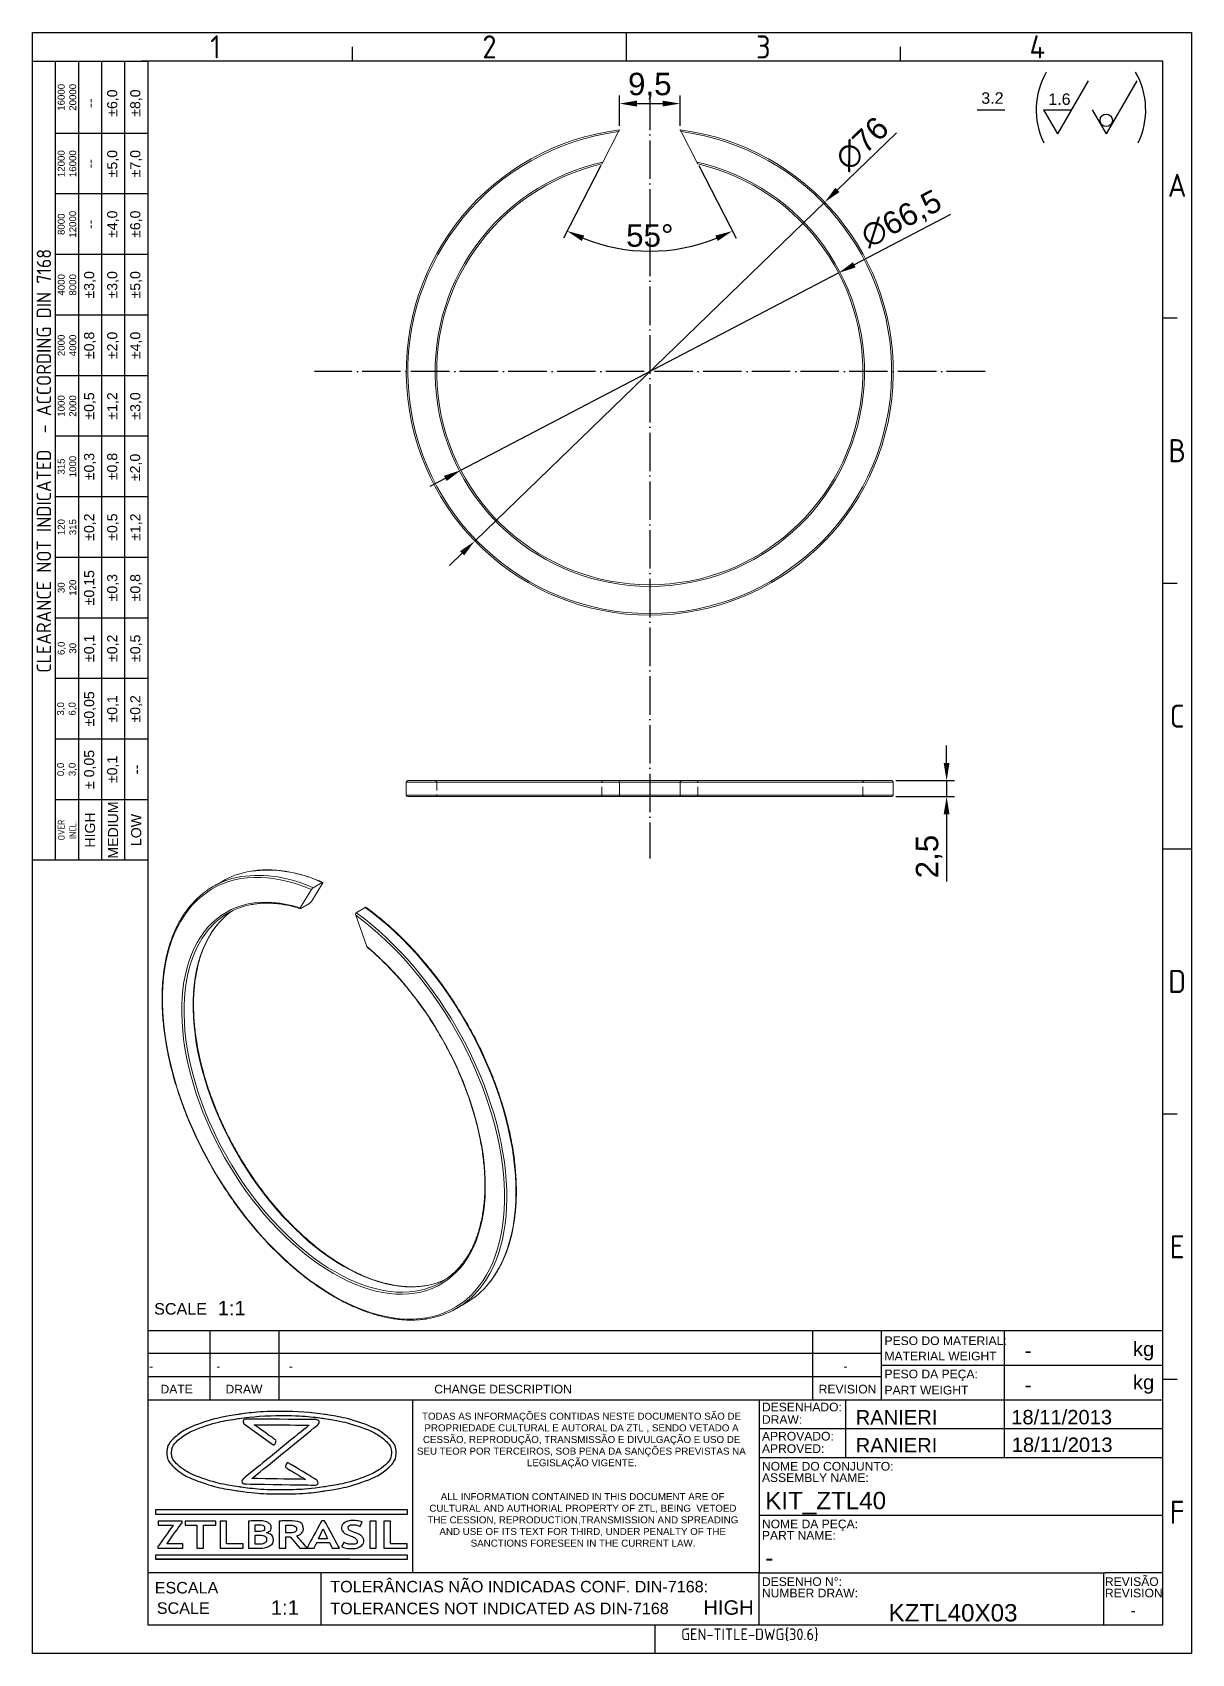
# Model space of a CAD drawing. Header units: millimetres. Extents: x 4510 to 4691, y 1198 to 1451.
import ezdxf
from ezdxf.enums import TextEntityAlignment as Align

# ---------------------------------------------------------------- set-up
doc = ezdxf.new("R2010")
doc.units = ezdxf.units.MM
for name, pattern in [('ACAD_ISO02W100', [15, 12, -3]), ('ACAD_ISO04W100', [30, 24, -3, 0, -3]), ('HIDDEN', [1.905, 1.27, -0.635])]:
    doc.linetypes.add(name, pattern=pattern)
for name, color, linetype, lineweight in [('AM_4', 1, 'ACAD_ISO04W100', 25), ('AM_5', 3, 'Continuous', 25), ('AM_8', 40, 'ACAD_ISO02W100', 35)]:
    doc.layers.add(name, color=color, linetype=linetype, lineweight=lineweight)
doc.layers.add('Camada 1', color=7, linetype='Continuous')
doc.styles.add('ACISOTS', font='isocp.shx', dxfattribs={"height": 1})
doc.styles.get("Standard").update_dxf_attribs({"font": 'arial.ttf'})
doc.dimstyles.new('ISO-25', dxfattribs={"dimtxt": 3.5, "dimasz": 2.75, "dimexe": 1.25, "dimexo": 0.625, "dimtad": 1, "dimtxsty": 'Standard', "dimcen": 2.5, "dimadec": 0, "dimazin": 0, "dimtfac": 1, "dimtmove": 0, "dimatfit": 3, "dimfxl": 1, "dimarcsym": 0})

msp = doc.modelspace()

# ---------------------------------------------------------------- texts
at = {"color": 135, "lineweight": 25, "style": 'ACISOTS'}
for s, p in [('1', (4539.006, 1448.551)), ('2', (4581.756, 1448.551)), ('3', (4624.506, 1448.551)), ('4', (4667.256, 1448.551)), ('A', (4689.081, 1426.951)), ('B', (4689.081, 1385.551)), ('C', (4689.081, 1344.151)), ('D', (4689.081, 1302.751)), ('E', (4689.081, 1261.351)), ('F', (4689.081, 1219.951))]:
    msp.add_text(s, height=3.6, dxfattribs=at).set_placement(p, align=Align.MIDDLE)
for s, height, p in [('SCALE', 1.8, (4529.428, 1250.779)), ('PESO DO MATERIAL:', 1.35, (4643.407, 1246.032)), ('MATERIAL WEIGHT', 1.35, (4643.407, 1243.641)), ('kg', 2.25, (4682.18, 1244.306)), ('-', 1.35, (4528.664, 1242.082)), ('-', 1.35, (4539.131, 1242.082)), ('-', 1.35, (4550.433, 1242.082)), ('-', 1.35, (4637.027, 1242.082)), ('PESO DA PEÇA:', 1.35, (4643.407, 1240.843)), ('DATE', 1.35, (4530.424, 1238.482)), ('DRAW', 1.35, (4540.566, 1238.482)), ('CHANGE DESCRIPTION', 1.35, (4573.14, 1238.482)), ('REVISION', 1.35, (4633.132, 1238.482)), ('PART WEIGHT', 1.35, (4643.407, 1238.324)), ('kg', 2.25, (4682.18, 1239.115)), ('DESENHADO:', 1.35, (4624.284, 1235.684)), ('DRAW:', 1.35, (4624.284, 1233.742)), ('APROVADO:', 1.35, (4624.284, 1231.137)), ('APROVED:', 1.35, (4624.284, 1229.195)), ('NOME DO CONJUNTO:', 1.35, (4624.284, 1226.449)), ('ASSEMBLY NAME:', 1.35, (4624.284, 1224.671)), ('NOME DA PEÇA:', 1.35, (4624.284, 1217.449)), ('PART NAME:', 1.35, (4624.284, 1215.671)), ('ESCALA', 1.8, (4529.522, 1207.277)), ('TOLERÂNCIAS NÃO INDICADAS CONF. DIN-7168:', 1.8, (4556.921, 1207.445)), ('DESENHO N%%d:', 1.35, (4624.284, 1208.449)), ('REVISÃO', 1.35, (4677.81, 1208.449)), ('NUMBER DRAW:', 1.35, (4624.284, 1206.671)), ('REVISION', 1.35, (4677.81, 1206.671)), ('SCALE', 1.8, (4529.847, 1204.097)), ('TOLERANCES NOT INDICATED AS DIN-7168', 1.8, (4556.921, 1204.048))]:
    msp.add_text(s, height=height).set_placement(p)
at = {"color": 135, "lineweight": 25, "attachment_point": 5, "rotation": 90}
for s, insert, char_height, width in [('16000\\P20000', (4515.831, 1440.676), 1.08, 11.25), ('±6,0', (4523.031, 1439.776), 1.575, 9.45), ('±8,0', (4526.631, 1439.776), 1.575, 9.45), ('--', (4519.431, 1439.776), 1.575, 9.45), ('12000\\P16000', (4515.831, 1430.326), 1.08, 9.45), ('±5,0', (4523.031, 1430.326), 1.575, 9.45), ('±7,0', (4526.631, 1430.326), 1.575, 9.45), ('--', (4519.431, 1430.326), 1.575, 9.45), ('8000\\P12000', (4515.831, 1420.876), 1.08, 9.45), ('--', (4519.431, 1420.876), 1.575, 9.45), ('±4,0', (4523.031, 1420.876), 1.575, 9.45), ('±6,0', (4526.631, 1420.876), 1.575, 9.45), ('{\\Fisocp.shx|c0;CLEARANCE NOT INDICATED  - ACCORDING DIN 7168}', (4512.231, 1383.976), 2.25, 124.65), ('4000\\P8000', (4515.831, 1411.426), 1.08, 9.45), ('±3,0', (4519.431, 1411.426), 1.575, 9.45), ('±3,0', (4523.031, 1411.426), 1.575, 9.45), ('±5,0', (4526.631, 1411.426), 1.575, 9.45), ('2000\\P4000', (4515.831, 1401.976), 1.08, 9.45), ('±0,8', (4519.431, 1401.976), 1.575, 9.45), ('±2,0', (4523.031, 1401.976), 1.575, 9.45), ('±4,0', (4526.631, 1401.976), 1.575, 9.45), ('1000\\P2000', (4515.831, 1392.526), 1.08, 9.45), ('±0,5', (4519.431, 1392.526), 1.575, 9.45), ('±1,2', (4523.031, 1392.526), 1.575, 9.45), ('±3,0', (4526.631, 1392.526), 1.575, 9.45), ('315\\P1000', (4515.831, 1383.076), 1.08, 9.45), ('±0,3', (4519.431, 1383.076), 1.575, 9.45), ('±0,8', (4523.031, 1383.076), 1.575, 9.45), ('±2,0', (4526.601, 1382.935), 1.575, 9.45), ('120\\P315', (4515.831, 1373.626), 1.08, 9.45), ('±0,2', (4519.431, 1373.626), 1.575, 9.45), ('±0,5', (4523.031, 1373.626), 1.575, 9.45), ('±1,2', (4526.631, 1373.626), 1.575, 9.45), ('±0,15', (4519.431, 1364.176), 1.575, 9.45), ('±0,3', (4523.031, 1364.176), 1.575, 9.45), ('±0,8', (4526.631, 1364.176), 1.575, 9.45), ('30\\P120', (4515.831, 1364.176), 1.08, 9.45), ('6,0\\P30', (4515.831, 1354.726), 1.08, 9.45), ('±0,1', (4519.431, 1354.726), 1.575, 9.45), ('±0,2', (4523.031, 1354.726), 1.575, 9.45), ('±0,5', (4526.631, 1354.726), 1.575, 9.45), ('3,0\\P6,0', (4515.831, 1345.276), 1.08, 9.45), ('±0,05', (4519.431, 1345.276), 1.575, 9.45), ('±0,1', (4523.031, 1345.276), 1.575, 9.45), ('±0,2', (4526.631, 1345.276), 1.575, 9.45), ('± 0,05', (4519.431, 1335.826), 1.575, 9.45), ('\\pt4.79529;±0,1', (4523.031, 1335.826), 1.575, 9.45), ('0,0\\P3,0', (4515.831, 1335.826), 1.08, 9.45), ('--', (4526.631, 1335.826), 1.575, 9.45), ('MEDIUM', (4523.031, 1326.376), 1.575, 9.45), ('{\\Fisocp.shx|c0;OVER\\PINCL.}', (4515.831, 1326.376), 1.08, 9.45), ('HIGH', (4519.431, 1326.376), 1.575, 9.45), ('LOW', (4526.631, 1326.376), 1.575, 9.45)]:
    msp.add_mtext(s, dxfattribs=dict(at, insert=insert, char_height=char_height, width=width))
at = {"linetype": 'Continuous', "char_height": 1.089, "attachment_point": 1}
for s, width, insert in [('\\pi0.90481;TODAS AS INFORMAÇÕES CONTIDAS NESTE DOCUMENTO SÃO DE \\P\\pi1.2818;PROPRIEDADE CULTURAL E AUTORAL DA ZTL , SENDO VETADO A \\P\\pi1.0493;CESSÃO, REPRODUÇÃO, TRANSMISSÃO E DIVULGAÇÃO E USO DE \\P\\pi0.11554;SEU TEOR POR TERCEIROS, SOB PENA DA SANÇÕES PREVISTAS NA \\P\\pi17.28;LEGISLAÇÃO VIGENTE.', 51.47871, (4570.33, 1235.475)), ('\\pi3.2175;ALL INFORMATION CONTAINED IN THIS DOCUMENT ARE OF \\P\\pi1.4414;CULTURAL AND AUTHORIAL PROPERTY OF ZTL, BEING  VETOED \\P\\pi1.1335;THE CESSION, REPRODUCTION,TRANSMISSION AND SPREADING \\P\\pi3.0118;AND USE OF ITS TEXT FOR THIRD, UNDER PENALTY OF THE \\P\\pi7.8889;SANCTIONS FORESEEN IN THE CURRENT LAW.', 50.65543, (4570.938, 1222.935))]:
    msp.add_mtext_dynamic_manual_height_columns(s, width=width, gutter_width=12.5, heights=[0], dxfattribs=dict(at, insert=insert))
for tag, height, p in [('1:1', 2.25, (4541.532, 1251.791)), ('1:1', 2.25, (4549.829, 1205.082)), ('HIGH', 2.25, (4619.068, 1205.082)), ('-', 1.76, (4682.204, 1204.642))]:
    msp.add_attdef(tag, text='', height=height).set_placement(p, align=Align.MIDDLE_CENTER)
for p in [(4665.286, 1245.176), (4665.286, 1239.821)]:
    msp.add_attdef('-', text='', height=2.25).set_placement(p, align=Align.MIDDLE_LEFT)
for tag, p, height in [('RANIERI', (4638.908, 1233.636), 2.25), ('18/11/2013', (4663.187, 1233.662), 2.25), ('18/11/2013', (4663.259, 1229.356), 2.25), ('RANIERI', (4638.906, 1229.282), 2.25), ('KIT_ZTL40', (4624.792, 1220.423), 2.7), ('-', (4624.792, 1211.492), 2.7), ('KZTL40X03', (4644.039, 1202.914), 2.7)]:
    msp.add_attdef(tag, p, '', height=height)
at = {"color": 135, "style": 'ACISOTS'}
msp.add_attdef('GEN-TITLE-DWG{30.6}', (4611.684, 1200.013), '', height=1.8, dxfattribs=at)
at = {"layer": 'AM_5', "char_height": 1.7903, "attachment_point": 1}
for s, insert in [('3.2', (4658.515, 1441.46)), ('1.6', (4668.972, 1441.287))]:
    msp.add_mtext_dynamic_manual_height_columns(s, width=18.23779, gutter_width=12.5, heights=[0], dxfattribs=dict(at, insert=insert))

# ---------------------------------------------------------------- blocks, each defined once
blk = doc.blocks.new('*D53')
at = {"layer": 'AM_5', "color": 0, "lineweight": -2, "ltscale": 0.25, "transparency": 16777216}
for p, q in [((4599.14, 1430.02), (4593.29, 1418.72)), ((4614.41, 1430.02), (4620.27, 1418.72))]:
    blk.add_line(p, q, dxfattribs=at)
blk.add_arc((4606.78, 1444.76), 28.08, 248.2294, 291.7706, dxfattribs=at)
at = {"layer": 'AM_5', "color": 0, "ltscale": 0.25, "transparency": 16777216}
for points in [[(4596.17, 1418.27), (4596.55, 1419.1), (4593.86, 1419.83)], [(4617, 1419.1), (4617.38, 1418.27), (4619.69, 1419.83)]]:
    blk.add_solid(points, dxfattribs=at)
at = {"layer": 'Defpoints', "color": 0, "ltscale": 0.25, "transparency": 16777216}
for p in [(4601.89, 1435.32), (4611.67, 1435.32), (4599.43, 1430.57), (4614.12, 1430.57), (4602.32, 1417.04)]:
    blk.add_point(p, dxfattribs=at)
at = {"layer": 'AM_5', "color": 0, "ltscale": 0.25, "transparency": 16777216, "insert": (4606.78, 1419.09), "char_height": 3.5, "attachment_point": 5}
blk.add_mtext('55°', dxfattribs=at)
blk = doc.blocks.new('*D54')
at = {"layer": 'AM_5', "color": 0, "lineweight": -2, "ltscale": 0.25, "transparency": 16777216}
for p, q in [((4602.03, 1436.22), (4602.03, 1440.95)), ((4604.78, 1439.7), (4608.78, 1439.7)), ((4611.53, 1436.22), (4611.53, 1440.95))]:
    blk.add_line(p, q, dxfattribs=at)
at = {"layer": 'AM_5', "color": 0, "ltscale": 0.25, "transparency": 16777216}
for points in [[(4604.78, 1440.16), (4604.78, 1439.24), (4602.03, 1439.7)], [(4608.78, 1440.16), (4608.78, 1439.24), (4611.53, 1439.7)]]:
    blk.add_solid(points, dxfattribs=at)
at = {"layer": 'Defpoints', "color": 0, "ltscale": 0.25, "transparency": 16777216}
for p in [(4611.53, 1439.7), (4602.03, 1435.59), (4611.53, 1435.59)]:
    blk.add_point(p, dxfattribs=at)
at = {"layer": 'AM_5', "color": 0, "ltscale": 0.25, "transparency": 16777216, "insert": (4606.78, 1442.43), "char_height": 3.5, "attachment_point": 5}
blk.add_mtext('9,5', dxfattribs=at)
blk = doc.blocks.new('*D55')
at = {"layer": 'AM_5', "color": 0, "lineweight": -2, "ltscale": 0.25, "transparency": 16777216}
for p, q in [((4653.1, 1336.83), (4653.1, 1339.58)), ((4645.15, 1334.08), (4654.35, 1334.08)), ((4653.1, 1334.08), (4653.1, 1331.58)), ((4645.15, 1331.58), (4654.35, 1331.58)), ((4653.1, 1328.83), (4653.1, 1318.37))]:
    blk.add_line(p, q, dxfattribs=at)
at = {"layer": 'AM_5', "color": 0, "ltscale": 0.25, "transparency": 16777216}
for points in [[(4652.64, 1336.83), (4653.55, 1336.83), (4653.1, 1334.08)], [(4652.64, 1328.83), (4653.55, 1328.83), (4653.1, 1331.58)]]:
    blk.add_solid(points, dxfattribs=at)
at = {"layer": 'Defpoints', "color": 0, "ltscale": 0.25, "transparency": 16777216}
for p in [(4644.53, 1334.08), (4644.53, 1331.58), (4653.1, 1331.58)]:
    blk.add_point(p, dxfattribs=at)
at = {"layer": 'AM_5', "color": 0, "ltscale": 0.25, "transparency": 16777216, "insert": (4650.37, 1322.23), "char_height": 3.5, "attachment_point": 5, "rotation": 90}
blk.add_mtext('2,5', dxfattribs=at)
blk = doc.blocks.new('*D56')
at = {"layer": 'AM_5', "color": 0, "lineweight": -2, "ltscale": 0.25, "transparency": 16777216}
for p, q in [((4645.27, 1435.14), (4636.06, 1426.23)), ((4579.47, 1371.46), (4634.08, 1424.32)), ((4577.49, 1369.55), (4575.52, 1367.64))]:
    blk.add_line(p, q, dxfattribs=at)
at = {"layer": 'AM_5', "color": 0, "ltscale": 0.25, "transparency": 16777216}
for points in [[(4635.74, 1426.56), (4636.38, 1425.9), (4634.08, 1424.32)], [(4577.18, 1369.88), (4577.81, 1369.22), (4579.47, 1371.46)]]:
    blk.add_solid(points, dxfattribs=at)
at = {"layer": 'Defpoints', "color": 0, "ltscale": 0.25, "transparency": 16777216}
for p in [(4634.08, 1424.32), (4579.47, 1371.46)]:
    blk.add_point(p, dxfattribs=at)
at = {"layer": 'AM_5', "color": 0, "ltscale": 0.25, "transparency": 16777216, "insert": (4639.91, 1433.45), "char_height": 3.5, "attachment_point": 5, "rotation": 44.0638}
blk.add_mtext('∅76', dxfattribs=at)
blk = doc.blocks.new('*D57')
at = {"layer": 'AM_5', "color": 0, "lineweight": -2, "ltscale": 0.25, "transparency": 16777216}
for p, q in [((4653.69, 1422.38), (4638.69, 1414.55)), ((4577.3, 1382.5), (4636.25, 1413.28)), ((4574.86, 1381.23), (4572.43, 1379.95))]:
    blk.add_line(p, q, dxfattribs=at)
at = {"layer": 'AM_5', "color": 0, "ltscale": 0.25, "transparency": 16777216}
for points in [[(4638.48, 1414.96), (4638.9, 1414.14), (4636.25, 1413.28)], [(4574.65, 1381.63), (4575.08, 1380.82), (4577.3, 1382.5)]]:
    blk.add_solid(points, dxfattribs=at)
at = {"layer": 'Defpoints', "color": 0, "ltscale": 0.25, "transparency": 16777216}
for p in [(4636.25, 1413.28), (4577.3, 1382.5)]:
    blk.add_point(p, dxfattribs=at)
at = {"layer": 'AM_5', "color": 0, "ltscale": 0.25, "transparency": 16777216, "insert": (4646.12, 1421.57), "char_height": 3.5, "attachment_point": 5, "rotation": 27.5697}
blk.add_mtext('∅66,5', dxfattribs=at)

# ---------------------------------------------------------------- dimensions: what is measured, and where the dimension line sits
at = {"layer": 'AM_5', "ltscale": 0.25}
dim = msp.add_linear_dim(base=(4611.526, 1439.7), p1=(4602.026, 1435.591), p2=(4611.526, 1435.591), dimstyle='ISO-25', dxfattribs=at)
dim.commit()
dim.dimension.update_dxf_attribs({"geometry": '*D54', "text_midpoint": (4606.776, 1442.429)})
for p1, p2, picture, middle in [((4579.47, 1371.461), (4634.081, 1424.316), '*D56', (4639.905, 1433.446)), ((4577.301, 1382.5), (4636.25, 1413.278), '*D57', (4646.119, 1421.573))]:
    dim = msp.add_diameter_dim_2p(p1=p1, p2=p2, dimstyle='ISO-25', dxfattribs=at)
    dim.commit()
    dim.dimension.update_dxf_attribs({"geometry": picture, "text_midpoint": middle})
dim = msp.add_angular_dim_2l(base=(4602.321, 1417.037), line1=((4611.665, 1435.321), (4614.125, 1430.573)), line2=((4599.426, 1430.573), (4601.886, 1435.321)), dimstyle='ISO-25', dxfattribs=at)
dim.commit()
dim.dimension.update_dxf_attribs({"geometry": '*D53', "text_midpoint": (4606.776, 1419.086)})
dim = msp.add_linear_dim(base=(4653.096, 1331.58), p1=(4644.526, 1334.08), p2=(4644.526, 1331.58), angle=90, dimstyle='ISO-25', dxfattribs=at)
dim.commit()
dim.dimension.update_dxf_attribs({"geometry": '*D55', "text_midpoint": (4650.368, 1322.226)})

# ---------------------------------------------------------------- linework, layer by layer
at = {"color": 135, "lineweight": 25}
for p, q in [((4510.431, 1197.901), (4510.431, 1450.801)), ((4510.431, 1450.801), (4691.331, 1450.801)), ((4603.131, 1446.301), (4603.131, 1450.801)), ((4691.331, 1450.801), (4691.331, 1197.901)), ((4560.381, 1446.301), (4560.381, 1448.551)), ((4645.881, 1446.301), (4645.881, 1448.551)), ((4514.031, 1321.651), (4514.031, 1446.301)), ((4517.631, 1446.301), (4517.631, 1321.651)), ((4521.231, 1446.301), (4521.231, 1321.651)), ((4524.831, 1321.651), (4524.831, 1446.301)), ((4528.431, 1435.051), (4514.031, 1435.051)), ((4528.431, 1425.601), (4514.031, 1425.601)), ((4528.431, 1416.151), (4514.031, 1416.151)), ((4528.431, 1406.701), (4514.031, 1406.701)), ((4689.081, 1406.251), (4686.831, 1406.251)), ((4528.431, 1397.251), (4514.031, 1397.251)), ((4528.431, 1387.801), (4514.031, 1387.801)), ((4528.431, 1378.351), (4514.031, 1378.351)), ((4528.431, 1368.901), (4514.031, 1368.901)), ((4689.081, 1364.851), (4686.831, 1364.851)), ((4528.431, 1359.451), (4514.031, 1359.451)), ((4528.431, 1350.001), (4514.031, 1350.001)), ((4528.431, 1340.551), (4514.031, 1340.551)), ((4528.431, 1331.101), (4514.031, 1331.101)), ((4686.831, 1323.451), (4691.331, 1323.451)), ((4689.081, 1282.051), (4686.831, 1282.051)), ((4689.081, 1240.651), (4686.831, 1240.651)), ((4607.631, 1197.901), (4607.631, 1202.401)), ((4691.331, 1197.901), (4510.431, 1197.901))]:
    msp.add_line(p, q, dxfattribs=at)
for p, q in [((4686.831, 1446.301), (4527.531, 1446.301)), ((4528.431, 1446.301), (4528.431, 1202.401)), ((4686.831, 1202.401), (4686.831, 1446.301)), ((4528.431, 1248.301), (4686.831, 1248.301)), ((4528.431, 1248.301), (4528.431, 1202.401)), ((4528.431, 1248.301), (4642.954, 1248.301)), ((4538.154, 1237.501), (4538.154, 1248.301)), ((4548.929, 1237.501), (4548.929, 1248.301)), ((4632.248, 1237.501), (4632.248, 1248.301)), ((4642.954, 1237.501), (4642.954, 1248.301)), ((4662.081, 1248.301), (4662.081, 1242.901)), ((4686.831, 1202.401), (4686.831, 1248.301)), ((4642.954, 1244.701), (4528.431, 1244.701)), ((4642.954, 1242.901), (4686.831, 1242.901)), ((4662.081, 1242.901), (4662.081, 1237.501)), ((4528.431, 1241.101), (4642.954, 1241.101)), ((4528.431, 1237.501), (4623.831, 1237.501)), ((4569.77, 1237.501), (4569.77, 1210.501)), ((4623.831, 1237.501), (4623.831, 1220.401)), ((4623.831, 1237.501), (4686.831, 1237.501)), ((4637.331, 1237.501), (4637.331, 1228.501)), ((4662.081, 1237.501), (4662.081, 1228.501)), ((4623.831, 1233.001), (4686.831, 1233.001)), ((4623.831, 1228.501), (4686.831, 1228.501)), ((4623.831, 1220.401), (4623.831, 1210.501)), ((4623.831, 1219.501), (4686.831, 1219.501)), ((4623.831, 1210.501), (4528.431, 1210.501)), ((4555.431, 1210.501), (4555.431, 1202.401)), ((4623.831, 1202.401), (4623.831, 1210.501)), ((4623.831, 1210.501), (4677.831, 1210.501)), ((4677.609, 1210.501), (4677.609, 1202.401)), ((4686.831, 1210.501), (4677.831, 1210.501)), ((4528.431, 1202.401), (4686.831, 1202.401)), ((4528.431, 1202.401), (4686.831, 1202.401))]:
    msp.add_line(p, q)
at = {"color": 7, "linetype": 'Continuous', "lineweight": 15}
for p, q in [((4599.426, 1430.573), (4601.886, 1435.321)), ((4611.665, 1435.321), (4614.125, 1430.573)), ((4568.776, 1333.83), (4568.776, 1331.83)), ((4569.026, 1334.08), (4644.526, 1334.08)), ((4602.026, 1331.83), (4602.026, 1333.83)), ((4611.526, 1331.83), (4611.526, 1333.83)), ((4644.776, 1331.83), (4644.776, 1333.83)), ((4644.526, 1331.58), (4569.026, 1331.58)), ((4540.018, 1318.362), (4538.604, 1317.545)), ((4553.997, 1315.242), (4555.736, 1318.115)), ((4554.244, 1317.36), (4555.658, 1318.176)), ((4552.229, 1314.221), (4553.968, 1317.094)), ((4552.299, 1314.147), (4553.713, 1314.964)), ((4560.883, 1313.102), (4562.623, 1308.221)), ((4560.961, 1313.482), (4562.375, 1314.298)), ((4576.601, 1251.726), (4578.015, 1252.542))]:
    msp.add_line(p, q, dxfattribs=at)
at = {"color": 8, "linetype": 'Continuous', "lineweight": 15}
for p, q in [((4568.776, 1333.83), (4644.776, 1333.83)), ((4644.776, 1331.83), (4568.776, 1331.83))]:
    msp.add_line(p, q, dxfattribs=at)
at = {"color": 7, "linetype": 'HIDDEN', "lineweight": 0}
for p, q in [((4573.526, 1333.83), (4573.526, 1331.83)), ((4599.276, 1331.83), (4599.276, 1333.83)), ((4614.276, 1331.83), (4614.276, 1333.83)), ((4640.026, 1331.83), (4640.026, 1333.83))]:
    msp.add_line(p, q, dxfattribs=at)
at = {"color": 135, "lineweight": 25}
msp.add_lwpolyline([(4528.431, 1446.301), (4528.431, 1321.651), (4510.431, 1321.651), (4510.431, 1446.301)], close=True, dxfattribs=at)
at = {"color": 7, "linetype": 'Continuous', "lineweight": 15, "flags": 128}
for points in [[(4553.968, 1317.094), (4552.8, 1317.562), (4551.64, 1317.965), (4550.492, 1318.302), (4549.358, 1318.574), (4548.239, 1318.778), (4547.138, 1318.915), (4546.058, 1318.985), (4545, 1318.988), (4543.966, 1318.922), (4542.958, 1318.79), (4541.979, 1318.59), (4541.031, 1318.323), (4540.114, 1317.99), (4539.231, 1317.592), (4538.385, 1317.128), (4537.575, 1316.601), (4536.804, 1316.011), (4536.074, 1315.359), (4535.386, 1314.646), (4534.741, 1313.875), (4534.14, 1313.046), (4533.585, 1312.161), (4533.077, 1311.222), (4532.616, 1310.23), (4532.205, 1309.188), (4531.842, 1308.098), (4531.53, 1306.962), (4531.269, 1305.781), (4531.059, 1304.559), (4530.9, 1303.298), (4530.794, 1301.999), (4530.74, 1300.667), (4530.738, 1299.303), (4530.789, 1297.91), (4530.892, 1296.491), (4531.046, 1295.048), (4531.253, 1293.585), (4531.511, 1292.103), (4531.82, 1290.608), (4532.179, 1289.1), (4532.587, 1287.583), (4533.044, 1286.06), (4533.549, 1284.534), (4534.101, 1283.008), (4534.699, 1281.486), (4535.341, 1279.969), (4536.027, 1278.461), (4536.754, 1276.965), (4537.522, 1275.484), (4538.329, 1274.02), (4539.174, 1272.578), (4540.054, 1271.158), (4540.968, 1269.765), (4541.915, 1268.401), (4542.892, 1267.069), (4543.897, 1265.771), (4544.93, 1264.509), (4545.986, 1263.287), (4547.065, 1262.106), (4548.165, 1260.97), (4549.282, 1259.88), (4550.416, 1258.838), (4551.563, 1257.846), (4552.721, 1256.907), (4553.889, 1256.022), (4555.064, 1255.193), (4556.244, 1254.421), (4557.426, 1253.709), (4558.608, 1253.057), (4559.787, 1252.467), (4560.962, 1251.939), (4562.13, 1251.476), (4563.289, 1251.077), (4564.436, 1250.744), (4565.569, 1250.477), (4566.687, 1250.277), (4567.786, 1250.144), (4568.865, 1250.079), (4569.922, 1250.081), (4570.954, 1250.151), (4571.96, 1250.288), (4572.937, 1250.493), (4573.883, 1250.764), (4574.798, 1251.101), (4575.678, 1251.504), (4576.522, 1251.972), (4577.329, 1252.504), (4578.097, 1253.098), (4578.825, 1253.754), (4579.51, 1254.47), (4580.153, 1255.246), (4580.75, 1256.079), (4581.302, 1256.967), (4581.807, 1257.91), (4582.264, 1258.905), (4582.673, 1259.95), (4583.032, 1261.043), (4583.341, 1262.183), (4583.598, 1263.366), (4583.805, 1264.591), (4583.96, 1265.855), (4584.063, 1267.156), (4584.113, 1268.49), (4584.112, 1269.856), (4584.057, 1271.251), (4583.951, 1272.672), (4583.793, 1274.116), (4583.583, 1275.581), (4583.321, 1277.063), (4583.009, 1278.56), (4582.647, 1280.068), (4582.235, 1281.586), (4581.775, 1283.109), (4581.266, 1284.635), (4580.712, 1286.16), (4580.111, 1287.683), (4579.466, 1289.199), (4578.777, 1290.706), (4578.047, 1292.202), (4577.277, 1293.682), (4576.467, 1295.144), (4575.62, 1296.585), (4574.737, 1298.003), (4573.821, 1299.394), (4572.872, 1300.756), (4571.893, 1302.086), (4570.886, 1303.382), (4569.852, 1304.641), (4568.794, 1305.86), (4567.713, 1307.038), (4566.613, 1308.171), (4565.494, 1309.258), (4564.359, 1310.297), (4563.211, 1311.285), (4562.052, 1312.221), (4560.883, 1313.102)], [(4562.623, 1308.221), (4563.705, 1307.284), (4564.773, 1306.296), (4565.826, 1305.261), (4566.859, 1304.179), (4567.872, 1303.054), (4568.861, 1301.887), (4569.825, 1300.682), (4570.762, 1299.441), (4571.669, 1298.168), (4572.545, 1296.864), (4573.386, 1295.532), (4574.193, 1294.176), (4574.962, 1292.799), (4575.693, 1291.404), (4576.382, 1289.993), (4577.03, 1288.57), (4577.635, 1287.138), (4578.194, 1285.7), (4578.707, 1284.26), (4579.174, 1282.821), (4579.592, 1281.385), (4579.96, 1279.956), (4580.279, 1278.537), (4580.547, 1277.132), (4580.764, 1275.743), (4580.929, 1274.373), (4581.042, 1273.026), (4581.103, 1271.705), (4581.111, 1270.412), (4581.066, 1269.151), (4580.969, 1267.923), (4580.82, 1266.732), (4580.619, 1265.581), (4580.366, 1264.472), (4580.063, 1263.408), (4579.709, 1262.39), (4579.306, 1261.421), (4578.854, 1260.504), (4578.355, 1259.64), (4577.81, 1258.831), (4577.219, 1258.079), (4576.584, 1257.386), (4575.907, 1256.753), (4575.189, 1256.182), (4574.431, 1255.673), (4573.636, 1255.229), (4572.804, 1254.85), (4571.939, 1254.536), (4571.041, 1254.289), (4570.114, 1254.109), (4569.158, 1253.997), (4568.176, 1253.952), (4567.17, 1253.976), (4566.142, 1254.066), (4565.095, 1254.225), (4564.032, 1254.451), (4562.953, 1254.743), (4561.863, 1255.102), (4560.762, 1255.526), (4559.654, 1256.014), (4558.541, 1256.566), (4557.426, 1257.179), (4556.31, 1257.853), (4555.197, 1258.587), (4554.09, 1259.378), (4552.989, 1260.225), (4551.898, 1261.125), (4550.82, 1262.078), (4549.756, 1263.08), (4548.709, 1264.13), (4547.682, 1265.226), (4546.676, 1266.364), (4545.694, 1267.542), (4544.738, 1268.758), (4543.81, 1270.009), (4542.913, 1271.293), (4542.047, 1272.606), (4541.216, 1273.945), (4540.42, 1275.307), (4539.663, 1276.69), (4538.945, 1278.091), (4538.267, 1279.506), (4537.633, 1280.932), (4537.042, 1282.366), (4536.496, 1283.804), (4535.997, 1285.245), (4535.545, 1286.684), (4535.142, 1288.118), (4534.789, 1289.544), (4534.485, 1290.959), (4534.233, 1292.359), (4534.032, 1293.743), (4533.882, 1295.106), (4533.785, 1296.445), (4533.741, 1297.758), (4533.749, 1299.042), (4533.809, 1300.293), (4533.922, 1301.51), (4534.087, 1302.689), (4534.304, 1303.827), (4534.572, 1304.923), (4534.891, 1305.974), (4535.26, 1306.977), (4535.678, 1307.93), (4536.144, 1308.831), (4536.657, 1309.679), (4537.217, 1310.471), (4537.821, 1311.205), (4538.469, 1311.88), (4539.159, 1312.494), (4539.889, 1313.046), (4540.659, 1313.535), (4541.465, 1313.96), (4542.307, 1314.319), (4543.182, 1314.613), (4544.089, 1314.839), (4545.026, 1314.999), (4545.99, 1315.09), (4546.98, 1315.114), (4547.992, 1315.071), (4549.026, 1314.959), (4550.078, 1314.78), (4551.147, 1314.534), (4552.229, 1314.221)]]:
    msp.add_lwpolyline(points, dxfattribs=at)
at = {"color": 8, "linetype": 'Continuous', "lineweight": 15, "flags": 128}
for points in [[(4560.961, 1313.482), (4562.132, 1312.605), (4563.293, 1311.675), (4564.443, 1310.692), (4565.581, 1309.659), (4566.702, 1308.577), (4567.806, 1307.449), (4568.891, 1306.277), (4569.953, 1305.062), (4570.992, 1303.808), (4572.004, 1302.517), (4572.989, 1301.191), (4573.943, 1299.833), (4574.867, 1298.446), (4575.756, 1297.032), (4576.611, 1295.593), (4577.428, 1294.134), (4578.207, 1292.656), (4578.947, 1291.163), (4579.644, 1289.657), (4580.299, 1288.141), (4580.911, 1286.618), (4581.476, 1285.092), (4581.996, 1283.565), (4582.468, 1282.039), (4582.893, 1280.519), (4583.268, 1279.007), (4583.593, 1277.506), (4583.868, 1276.018), (4584.092, 1274.547), (4584.265, 1273.096), (4584.386, 1271.667), (4584.455, 1270.263), (4584.472, 1268.888), (4584.437, 1267.542), (4584.35, 1266.23), (4584.211, 1264.954), (4584.02, 1263.715), (4583.778, 1262.517), (4583.486, 1261.362), (4583.143, 1260.253), (4582.751, 1259.19), (4582.31, 1258.177), (4581.821, 1257.215), (4581.286, 1256.306), (4580.704, 1255.452), (4580.239, 1254.85)], [(4581.663, 1255.678), (4582.118, 1256.269), (4582.7, 1257.123), (4583.236, 1258.031), (4583.724, 1258.993), (4584.165, 1260.006), (4584.558, 1261.069), (4584.9, 1262.179), (4585.193, 1263.334), (4585.434, 1264.532), (4585.625, 1265.77), (4585.764, 1267.046), (4585.851, 1268.359), (4585.886, 1269.704), (4585.869, 1271.08), (4585.8, 1272.484), (4585.679, 1273.912), (4585.506, 1275.364), (4585.282, 1276.834), (4585.007, 1278.322), (4584.682, 1279.823), (4584.307, 1281.335), (4583.883, 1282.856), (4583.41, 1284.381), (4582.891, 1285.908), (4582.325, 1287.435), (4581.714, 1288.957), (4581.059, 1290.473), (4580.361, 1291.979), (4579.622, 1293.473), (4578.842, 1294.95), (4578.025, 1296.41), (4577.17, 1297.848), (4576.281, 1299.262), (4575.358, 1300.65), (4574.403, 1302.007), (4573.418, 1303.333), (4572.406, 1304.625), (4571.367, 1305.879), (4570.305, 1307.093), (4569.221, 1308.265), (4568.117, 1309.394), (4566.995, 1310.475), (4565.858, 1311.509), (4564.707, 1312.491), (4563.546, 1313.422), (4562.375, 1314.298)], [(4537.926, 1310.855), (4537.488, 1310.305), (4536.939, 1309.515), (4536.434, 1308.671), (4535.977, 1307.773), (4535.567, 1306.825), (4535.207, 1305.827), (4534.895, 1304.783), (4534.634, 1303.694), (4534.423, 1302.563), (4534.264, 1301.392), (4534.156, 1300.185), (4534.1, 1298.943), (4534.096, 1297.669), (4534.144, 1296.367), (4534.243, 1295.038), (4534.394, 1293.687), (4534.597, 1292.316), (4534.85, 1290.928), (4535.154, 1289.526), (4535.507, 1288.113), (4535.909, 1286.692), (4536.358, 1285.267), (4536.855, 1283.841), (4537.398, 1282.416), (4537.985, 1280.996), (4538.615, 1279.584), (4539.288, 1278.183), (4540.001, 1276.797), (4540.753, 1275.428), (4541.542, 1274.079), (4542.366, 1272.754), (4543.224, 1271.455), (4544.114, 1270.184), (4545.034, 1268.946), (4545.981, 1267.743), (4546.954, 1266.577), (4547.951, 1265.45), (4548.969, 1264.366), (4550.006, 1263.327), (4551.06, 1262.335), (4552.128, 1261.392), (4553.208, 1260.501), (4554.298, 1259.662), (4555.396, 1258.879), (4556.498, 1258.153), (4557.603, 1257.485), (4558.707, 1256.878), (4559.809, 1256.331), (4560.907, 1255.847), (4561.997, 1255.427), (4563.077, 1255.071), (4564.145, 1254.781), (4565.199, 1254.556), (4566.236, 1254.398), (4567.254, 1254.307), (4568.251, 1254.282), (4569.224, 1254.325), (4570.171, 1254.435), (4570.783, 1254.544)], [(4571.647, 1255.261), (4571.585, 1255.251), (4570.638, 1255.141), (4569.665, 1255.099), (4568.668, 1255.123), (4567.65, 1255.214), (4566.613, 1255.373), (4565.56, 1255.597), (4564.491, 1255.888), (4563.411, 1256.243), (4562.321, 1256.664), (4561.224, 1257.148), (4560.121, 1257.694), (4559.017, 1258.302), (4557.912, 1258.969), (4556.81, 1259.696), (4555.713, 1260.479), (4554.622, 1261.317), (4553.542, 1262.208), (4552.474, 1263.151), (4551.42, 1264.143), (4550.383, 1265.183), (4549.365, 1266.267), (4548.369, 1267.393), (4547.395, 1268.559), (4546.448, 1269.763), (4545.528, 1271.001), (4544.638, 1272.271), (4543.78, 1273.57), (4542.956, 1274.896), (4542.167, 1276.244), (4541.415, 1277.613), (4540.702, 1279), (4540.03, 1280.401), (4539.399, 1281.812), (4538.812, 1283.232), (4538.269, 1284.657), (4537.773, 1286.084), (4537.323, 1287.509), (4536.921, 1288.929), (4536.568, 1290.342), (4536.264, 1291.744), (4536.011, 1293.132), (4535.809, 1294.504), (4535.657, 1295.855), (4535.558, 1297.183), (4535.51, 1298.486), (4535.514, 1299.759), (4535.57, 1301.001), (4535.678, 1302.209), (4535.837, 1303.379), (4536.048, 1304.51), (4536.309, 1305.599), (4536.621, 1306.644), (4536.982, 1307.641), (4537.391, 1308.59), (4537.849, 1309.487), (4538.353, 1310.332), (4538.902, 1311.121), (4539.299, 1311.622)]]:
    msp.add_lwpolyline(points, dxfattribs=at)
at = {"color": 7, "linetype": 'Continuous', "lineweight": 15}
for centre, radius, start, end in [((4606.776, 1397.889), 38, 97.18076, 82.81924), ((4606.776, 1397.889), 37.75, 97.44259, 82.55741), ((4606.776, 1397.889), 33.5, 102.67286, 77.32714), ((4606.776, 1397.889), 33.25, 103.03604, 76.96396), ((4569.026, 1333.83), 0.25, 90, 180), ((4644.526, 1333.83), 0.25, 0, 90), ((4569.026, 1331.83), 0.25, 180, 270), ((4644.526, 1331.83), 0.25, 270, 0), ((4545.115, 1306.264), 13.021, 99.63192, 141.16816), ((4546.576, 1306.918), 13.19, 98.77435, 119.81397), ((4546.672, 1303.569), 11.383, 100.26764, 140.20191), ((4548.268, 1304.203), 11.641, 124.34447, 140.40409), ((4568.561, 1265.651), 11.327, 281.31065, 318.05052), ((4569.863, 1266.813), 11.689, 278.78266, 295.62582), ((4570.08, 1263.02), 13.036, 278.59939, 321.19107), ((4571.349, 1263.985), 13.243, 300.224, 321.15091)]:
    msp.add_arc(centre, radius, start, end, dxfattribs=at)
at = {"color": 7, "linetype": 'HIDDEN', "lineweight": 0}
for centre, start, end in [((4573.276, 1333.83), 0, 90), ((4640.276, 1333.83), 90, 180), ((4573.276, 1331.83), 270, 0), ((4640.276, 1331.83), 180, 270)]:
    msp.add_arc(centre, 0.25, start, end, dxfattribs=at)
at = {"color": 8, "linetype": 'Continuous', "lineweight": 15}
for centre, radius, start, end in [((4545.649, 1299.135), 20.149, 64.75194, 97.73792), ((4547.111, 1300.336), 19.782, 64.40141, 97.3978)]:
    msp.add_arc(centre, radius, start, end, dxfattribs=at)
at = {"color": 7, "linetype": 'Continuous', "lineweight": 15}
for points, knots in [([(4602.026, 1435.591), (4602.026, 1435.591), (4602.007, 1435.554), (4601.953, 1435.45), (4601.919, 1435.386), (4601.886, 1435.321)], [0, 0, 0, 0, 0.5, 0.5, 1, 1, 1, 1]), ([(4611.665, 1435.321), (4611.632, 1435.386), (4611.598, 1435.45), (4611.545, 1435.553), (4611.526, 1435.591), (4611.526, 1435.591)], [0, 0, 0, 0, 0.5, 0.5, 1, 1, 1, 1]), ([(4599.426, 1430.573), (4599.391, 1430.505), (4599.356, 1430.438), (4599.298, 1430.325), (4599.276, 1430.282), (4599.276, 1430.282)], [0, 0, 0, 0, 0.5, 0.5, 1, 1, 1, 1]), ([(4614.276, 1430.282), (4614.276, 1430.282), (4614.253, 1430.325), (4614.195, 1430.437), (4614.16, 1430.505), (4614.125, 1430.573)], [0, 0, 0, 0, 0.5, 0.5, 1, 1, 1, 1]), ([(4601.886, 1334.08), (4601.919, 1334.08), (4601.953, 1334.058), (4602.006, 1333.972), (4602.026, 1333.903), (4602.026, 1333.83)], [0, 0, 0, 0, 0.5, 0.5, 1, 1, 1, 1]), ([(4611.526, 1333.83), (4611.526, 1333.903), (4611.544, 1333.971), (4611.598, 1334.058), (4611.632, 1334.08), (4611.665, 1334.08)], [0, 0, 0, 0, 0.5, 0.5, 1, 1, 1, 1]), ([(4602.026, 1331.83), (4602.026, 1331.756), (4602.007, 1331.688), (4601.953, 1331.601), (4601.919, 1331.58), (4601.886, 1331.58)], [0, 0, 0, 0, 0.5, 0.5, 1, 1, 1, 1]), ([(4611.665, 1331.58), (4611.632, 1331.58), (4611.598, 1331.601), (4611.545, 1331.687), (4611.526, 1331.756), (4611.526, 1331.83)], [0, 0, 0, 0, 0.5, 0.5, 1, 1, 1, 1]), ([(4555.748, 1318.197), (4555.512, 1318.299), (4554.905, 1318.562), (4553.932, 1318.92), (4552.831, 1319.279), (4551.74, 1319.576), (4550.662, 1319.815), (4549.599, 1319.993), (4548.551, 1320.111), (4547.522, 1320.168), (4546.514, 1320.163), (4545.543, 1320.104), (4544.922, 1320.015), (4544.621, 1319.971)], [0, 0, 0, 0, 0.0598676, 0.1545365, 0.2491965, 0.343842, 0.4384661, 0.5330611, 0.6276182, 0.7221284, 0.8165825, 0.9109722, 1, 1, 1, 1]), ([(4555.736, 1318.115), (4555.76, 1318.154), (4555.768, 1318.184), (4555.745, 1318.211), (4555.71, 1318.206), (4555.658, 1318.176)], [0, 0, 0, 0, 0.5, 0.5, 1, 1, 1, 1]), ([(4553.713, 1314.964), (4553.768, 1314.995), (4553.832, 1315.049), (4553.933, 1315.152), (4553.972, 1315.201), (4553.997, 1315.242)], [0, 0, 0, 0, 0.5, 0.5, 1, 1, 1, 1]), ([(4554.244, 1317.36), (4554.192, 1317.33), (4554.13, 1317.28), (4554.03, 1317.181), (4553.992, 1317.133), (4553.968, 1317.094)], [0, 0, 0, 0, 0.5, 0.5, 1, 1, 1, 1]), ([(4534.932, 1314.384), (4534.809, 1314.234), (4534.482, 1313.836), (4533.996, 1313.133), (4533.472, 1312.283), (4532.992, 1311.382), (4532.554, 1310.435), (4532.161, 1309.442), (4531.811, 1308.407), (4531.507, 1307.329), (4531.248, 1306.213), (4531.035, 1305.058), (4530.869, 1303.869), (4530.75, 1302.645), (4530.677, 1301.391), (4530.651, 1300.107), (4530.673, 1298.797), (4530.741, 1297.462), (4530.856, 1296.105), (4531.018, 1294.728), (4531.226, 1293.334), (4531.48, 1291.925), (4531.779, 1290.503), (4532.124, 1289.071), (4532.512, 1287.631), (4532.944, 1286.186), (4533.419, 1284.739), (4533.936, 1283.292), (4534.494, 1281.846), (4535.093, 1280.406), (4535.73, 1278.973), (4536.405, 1277.55), (4537.117, 1276.139), (4537.865, 1274.743), (4538.646, 1273.364), (4539.461, 1272.005), (4540.307, 1270.668), (4541.184, 1269.355), (4542.088, 1268.068), (4543.02, 1266.81), (4543.977, 1265.583), (4544.958, 1264.389), (4545.96, 1263.231), (4546.983, 1262.109), (4548.025, 1261.027), (4549.083, 1259.985), (4550.156, 1258.986), (4551.242, 1258.032), (4552.339, 1257.124), (4553.446, 1256.264), (4554.559, 1255.453), (4555.679, 1254.693), (4556.802, 1253.985), (4557.926, 1253.331), (4559.05, 1252.731), (4560.172, 1252.186), (4561.29, 1251.698), (4562.401, 1251.268), (4563.505, 1250.895), (4564.598, 1250.582), (4565.68, 1250.328), (4566.747, 1250.135), (4567.799, 1250.001), (4568.833, 1249.929), (4569.847, 1249.915), (4570.839, 1249.969), (4571.547, 1250.036), (4571.916, 1250.104), (4571.972, 1250.114)], [0, 0, 0, 0, 0.0093147, 0.0246894, 0.0400758, 0.0554737, 0.0708824, 0.0863006, 0.101727, 0.1171602, 0.1325987, 0.1480413, 0.1634867, 0.1789341, 0.1943827, 0.2098317, 0.2252807, 0.2407291, 0.2561769, 0.2716237, 0.2870696, 0.3025144, 0.3179582, 0.333401, 0.3488427, 0.3642836, 0.3797235, 0.3951627, 0.4106012, 0.4260391, 0.4414765, 0.4569135, 0.4723502, 0.4877867, 0.5032231, 0.5186595, 0.534096, 0.5495326, 0.5649695, 0.5804068, 0.5958446, 0.611283, 0.626722, 0.6421619, 0.6576026, 0.6730443, 0.688487, 0.7039308, 0.7193759, 0.7348221, 0.7502696, 0.7657183, 0.7811681, 0.7966189, 0.8120706, 0.8275229, 0.8429752, 0.858427, 0.8738776, 0.889326, 0.9047713, 0.9202121, 0.9356472, 0.9510749, 0.9664939, 0.9819027, 0.9973002, 1, 1, 1, 1]), ([(4544.594, 1314.745), (4544.813, 1314.785), (4545.323, 1314.877), (4546.152, 1314.95), (4547.074, 1314.977), (4548.017, 1314.943), (4548.979, 1314.848), (4549.958, 1314.695), (4550.953, 1314.478), (4551.706, 1314.283), (4552.131, 1314.144), (4552.216, 1314.116)], [0, 0, 0, 0, 0.0949693, 0.2201377, 0.3451837, 0.4701134, 0.5949384, 0.7196739, 0.8443358, 0.96894, 1, 1, 1, 1]), ([(4552.229, 1314.221), (4552.204, 1314.18), (4552.193, 1314.147), (4552.212, 1314.114), (4552.245, 1314.116), (4552.299, 1314.147)], [0, 0, 0, 0, 0.5, 0.5, 1, 1, 1, 1]), ([(4560.883, 1313.102), (4560.86, 1313.169), (4560.851, 1313.244), (4560.874, 1313.385), (4560.909, 1313.451), (4560.961, 1313.482)], [0, 0, 0, 0, 0.5, 0.5, 1, 1, 1, 1]), ([(4562.375, 1314.298), (4562.394, 1314.306), (4562.43, 1314.321), (4562.489, 1314.313), (4562.525, 1314.291), (4562.543, 1314.28)], [0, 0, 0, 0, 0.3285788, 0.6562798, 1, 1, 1, 1]), ([(4581.703, 1255.722), (4581.77, 1255.8), (4582.042, 1256.123), (4582.48, 1256.742), (4583.016, 1257.579), (4583.507, 1258.468), (4583.956, 1259.403), (4584.361, 1260.384), (4584.722, 1261.409), (4585.038, 1262.475), (4585.309, 1263.582), (4585.533, 1264.727), (4585.712, 1265.907), (4585.843, 1267.122), (4585.928, 1268.369), (4585.966, 1269.645), (4585.956, 1270.949), (4585.9, 1272.277), (4585.797, 1273.629), (4585.647, 1275.001), (4585.451, 1276.391), (4585.209, 1277.797), (4584.922, 1279.215), (4584.589, 1280.645), (4584.212, 1282.083), (4583.791, 1283.527), (4583.327, 1284.974), (4582.821, 1286.421), (4582.273, 1287.867), (4581.685, 1289.309), (4581.058, 1290.744), (4580.392, 1292.17), (4579.69, 1293.584), (4578.951, 1294.984), (4578.178, 1296.368), (4577.372, 1297.732), (4576.534, 1299.076), (4575.665, 1300.395), (4574.768, 1301.689), (4573.843, 1302.955), (4572.892, 1304.19), (4571.917, 1305.392), (4570.92, 1306.56), (4569.902, 1307.692), (4568.866, 1308.784), (4567.812, 1309.837), (4566.742, 1310.847), (4565.66, 1311.813), (4564.565, 1312.732), (4563.525, 1313.558), (4562.847, 1314.053), (4562.541, 1314.277)], [0, 0, 0, 0, 0.0066518, 0.0273351, 0.0480341, 0.0687488, 0.0894783, 0.1102211, 0.1309754, 0.1517393, 0.1725109, 0.1932883, 0.21407, 0.2348547, 0.2556411, 0.2764284, 0.2972158, 0.3180026, 0.3387886, 0.3595733, 0.3803568, 0.401139, 0.4219197, 0.442699, 0.4634769, 0.4842536, 0.5050291, 0.5258035, 0.546577, 0.5673496, 0.5881215, 0.6088928, 0.6296637, 0.6504343, 0.6712047, 0.6919751, 0.7127456, 0.7335162, 0.7542872, 0.7750587, 0.7958308, 0.8166036, 0.8373773, 0.858152, 0.8789279, 0.8997051, 0.9204836, 0.9412636, 0.9620452, 0.9828285, 1, 1, 1, 1]), ([(4571.719, 1255.285), (4571.446, 1255.246), (4570.878, 1255.165), (4569.986, 1255.116), (4569.053, 1255.12), (4568.1, 1255.187), (4567.129, 1255.312), (4566.142, 1255.498), (4565.14, 1255.742), (4564.127, 1256.045), (4563.103, 1256.407), (4562.07, 1256.826), (4561.032, 1257.302), (4559.989, 1257.834), (4558.944, 1258.42), (4557.9, 1259.06), (4556.857, 1259.753), (4555.818, 1260.496), (4554.786, 1261.29), (4553.762, 1262.131), (4552.748, 1263.019), (4551.746, 1263.951), (4550.759, 1264.927), (4549.788, 1265.943), (4548.836, 1266.998), (4547.904, 1268.09), (4546.994, 1269.216), (4546.108, 1270.375), (4545.247, 1271.564), (4544.414, 1272.78), (4543.61, 1274.022), (4542.837, 1275.287), (4542.096, 1276.572), (4541.389, 1277.874), (4540.717, 1279.192), (4540.081, 1280.522), (4539.484, 1281.862), (4538.925, 1283.209), (4538.406, 1284.561), (4537.928, 1285.914), (4537.492, 1287.267), (4537.099, 1288.615), (4536.75, 1289.958), (4536.445, 1291.291), (4536.185, 1292.612), (4535.97, 1293.919), (4535.801, 1295.209), (4535.678, 1296.48), (4535.602, 1297.728), (4535.571, 1298.952), (4535.588, 1300.149), (4535.65, 1301.316), (4535.759, 1302.452), (4535.914, 1303.554), (4536.115, 1304.619), (4536.36, 1305.647), (4536.65, 1306.634), (4536.985, 1307.579), (4537.362, 1308.48), (4537.783, 1309.335), (4538.244, 1310.144), (4538.75, 1310.899), (4539.118, 1311.403), (4539.328, 1311.639), (4539.344, 1311.656)], [0, 0, 0, 0, 0.0153145, 0.03177111, 0.04821193, 0.06463819, 0.08105168, 0.09745449, 0.11384874, 0.13023642, 0.14661931, 0.16299892, 0.17937652, 0.19575309, 0.21212939, 0.22850584, 0.24488293, 0.26126096, 0.27764018, 0.29402068, 0.31040255, 0.32678577, 0.34317031, 0.35955611, 0.37594307, 0.39233109, 0.40872005, 0.42510982, 0.44150029, 0.4578913, 0.47428273, 0.49067444, 0.50706629, 0.52345813, 0.53984978, 0.5562411, 0.57263196, 0.5890222, 0.60541169, 0.62180029, 0.63818787, 0.6545743, 0.67095945, 0.68734322, 0.70372551, 0.72010624, 0.73648539, 0.75286294, 0.76923895, 0.78561354, 0.80198693, 0.81835946, 0.83473161, 0.85110382, 0.86747685, 0.88385175, 0.9002298, 0.91661257, 0.93300189, 0.94939984, 0.96580862, 0.98223038, 0.99866703, 1, 1, 1, 1]), ([(4562.736, 1308.051), (4562.735, 1308.051), (4562.705, 1308.068), (4562.664, 1308.127), (4562.635, 1308.192), (4562.623, 1308.221)], [0, 0, 0, 0, 0.0159458, 0.5482312, 1, 1, 1, 1]), ([(4562.733, 1308.046), (4562.952, 1307.862), (4563.511, 1307.392), (4564.398, 1306.583), (4565.393, 1305.63), (4566.371, 1304.632), (4567.333, 1303.596), (4568.275, 1302.521), (4569.196, 1301.411), (4570.093, 1300.267), (4570.966, 1299.092), (4571.812, 1297.888), (4572.63, 1296.658), (4573.418, 1295.404), (4574.175, 1294.129), (4574.898, 1292.834), (4575.587, 1291.523), (4576.24, 1290.199), (4576.856, 1288.863), (4577.434, 1287.519), (4577.972, 1286.169), (4578.469, 1284.816), (4578.925, 1283.463), (4579.339, 1282.113), (4579.709, 1280.767), (4580.035, 1279.429), (4580.317, 1278.102), (4580.553, 1276.787), (4580.744, 1275.489), (4580.889, 1274.209), (4580.987, 1272.949), (4581.039, 1271.714), (4581.045, 1270.504), (4581.004, 1269.322), (4580.917, 1268.171), (4580.784, 1267.053), (4580.606, 1265.97), (4580.381, 1264.924), (4580.112, 1263.918), (4579.799, 1262.952), (4579.442, 1262.03), (4579.042, 1261.153), (4578.6, 1260.322), (4578.117, 1259.538), (4577.59, 1258.809), (4577.197, 1258.314), (4576.97, 1258.078), (4576.944, 1258.05)], [0, 0, 0, 0, 0.0147141, 0.0375506, 0.0603889, 0.083229, 0.1060707, 0.1289141, 0.1517588, 0.1746047, 0.1974517, 0.2202996, 0.2431481, 0.2659971, 0.2888463, 0.3116957, 0.3345449, 0.3573938, 0.3802421, 0.4030896, 0.4259362, 0.4487817, 0.4716258, 0.4944683, 0.5173092, 0.5401482, 0.5629853, 0.5858202, 0.6086529, 0.6314833, 0.6543116, 0.6771378, 0.6999622, 0.7227851, 0.7456072, 0.768429, 0.7912514, 0.8140757, 0.8369035, 0.8597367, 0.8825779, 0.9054296, 0.928295, 0.9511771, 0.9740787, 0.9970022, 1, 1, 1, 1])]:
    msp.add_open_spline(points, degree=3, knots=knots, dxfattribs=at)
at = {"color": 7, "linetype": 'HIDDEN', "lineweight": 0}
for points in [[(4599.276, 1333.83), (4599.276, 1333.906), (4599.298, 1333.975), (4599.356, 1334.06), (4599.391, 1334.08), (4599.426, 1334.08)], [(4614.125, 1334.08), (4614.16, 1334.08), (4614.195, 1334.06), (4614.253, 1333.976), (4614.276, 1333.906), (4614.276, 1333.83)], [(4599.426, 1331.58), (4599.391, 1331.58), (4599.356, 1331.599), (4599.298, 1331.683), (4599.276, 1331.753), (4599.276, 1331.83)], [(4614.276, 1331.83), (4614.276, 1331.753), (4614.253, 1331.684), (4614.195, 1331.599), (4614.16, 1331.58), (4614.125, 1331.58)]]:
    msp.add_open_spline(points, degree=3, knots=[0, 0, 0, 0, 0.5, 0.5, 1, 1, 1, 1], dxfattribs=at)
at = {"layer": 'AM_4', "ltscale": 0.25}
for p, q in [((4606.776, 1441.554), (4606.776, 1321.914)), ((4659.099, 1397.889), (4554.452, 1397.889))]:
    msp.add_line(p, q, dxfattribs=at)
at = {"layer": 'AM_5'}
for p, q in [((4675.167, 1443.246), (4670.381, 1434.957)), ((4682.787, 1443.246), (4678.001, 1434.957)), ((4657.843, 1438.725), (4662.193, 1438.725)), ((4668.206, 1438.725), (4672.556, 1438.725)), ((4668.206, 1438.725), (4670.381, 1434.957)), ((4675.826, 1438.725), (4678.001, 1434.957))]:
    msp.add_line(p, q, dxfattribs=at)
msp.add_circle((4678.01, 1437.092), 0.965, dxfattribs=at)
for centre, start, end in [((4678.788, 1438.716), 149.81687, 205.95777), ((4672.456, 1438.716), 334.04223, 30.18313)]:
    msp.add_arc(centre, 11.714, start, end, dxfattribs=at)
at = {"layer": 'AM_8', "color": 0, "linetype": 'Continuous'}
msp.add_line((4529.623, 1212.607), (4559.957, 1212.607), dxfattribs=at)
at = {"layer": 'Camada 1'}
for points, knots in [([(4549.303, 1235.678), (4551.692, 1235.678), (4553.975, 1235.511), (4556.061, 1235.208), (4556.061, 1235.208), (4558.228, 1234.893), (4560.183, 1234.432), (4561.823, 1233.86), (4561.823, 1233.86), (4563.506, 1233.272), (4564.864, 1232.563), (4565.792, 1231.77), (4565.792, 1231.77), (4566.696, 1230.997), (4567.196, 1230.143), (4567.196, 1229.24), (4567.196, 1229.24), (4567.196, 1228.336), (4566.696, 1227.482), (4565.792, 1226.709), (4565.792, 1226.709), (4564.864, 1225.916), (4563.506, 1225.207), (4561.823, 1224.62), (4561.823, 1224.62), (4560.183, 1224.047), (4558.228, 1223.586), (4556.061, 1223.271), (4556.061, 1223.271), (4553.975, 1222.968), (4551.692, 1222.801), (4549.303, 1222.801), (4549.303, 1222.801), (4546.914, 1222.801), (4544.632, 1222.968), (4542.546, 1223.271), (4542.546, 1223.271), (4540.378, 1223.586), (4538.423, 1224.047), (4536.784, 1224.62), (4536.784, 1224.62), (4535.101, 1225.207), (4533.743, 1225.916), (4532.814, 1226.709), (4532.814, 1226.709), (4531.91, 1227.482), (4531.411, 1228.336), (4531.411, 1229.24), (4531.411, 1229.24), (4531.411, 1230.143), (4531.91, 1230.997), (4532.814, 1231.77), (4532.814, 1231.77), (4533.743, 1232.563), (4535.101, 1233.272), (4536.784, 1233.86), (4536.784, 1233.86), (4538.423, 1234.432), (4540.378, 1234.893), (4542.546, 1235.208), (4542.546, 1235.208), (4544.632, 1235.511), (4546.914, 1235.678), (4549.303, 1235.678)], [0, 0, 0, 0, 0.0588235, 0.0588235, 0.0588235, 0.0882353, 0.1176471, 0.1176471, 0.1176471, 0.1470588, 0.1764706, 0.1764706, 0.1764706, 0.2058824, 0.2352941, 0.2352941, 0.2352941, 0.2647059, 0.2941176, 0.2941176, 0.2941176, 0.3235294, 0.3529412, 0.3529412, 0.3529412, 0.3823529, 0.4117647, 0.4117647, 0.4117647, 0.4411765, 0.4705882, 0.4705882, 0.4705882, 0.5, 0.5294118, 0.5294118, 0.5294118, 0.5588235, 0.5882353, 0.5882353, 0.5882353, 0.6176471, 0.6470588, 0.6470588, 0.6470588, 0.6764706, 0.7058824, 0.7058824, 0.7058824, 0.7352941, 0.7647059, 0.7647059, 0.7647059, 0.7941176, 0.8235294, 0.8235294, 0.8235294, 0.8529412, 0.8823529, 0.8823529, 0.8823529, 0.9411765, 1, 1, 1, 1]), ([(4549.303, 1235.043), (4546.956, 1235.043), (4544.717, 1234.88), (4542.675, 1234.584), (4542.675, 1234.584), (4540.553, 1234.277), (4538.643, 1233.827), (4537.045, 1233.269), (4537.045, 1233.269), (4535.49, 1232.726), (4534.238, 1232.086), (4533.384, 1231.382), (4533.384, 1231.382), (4532.575, 1230.713), (4532.127, 1229.989), (4532.127, 1229.24), (4532.127, 1229.24), (4532.127, 1228.49), (4532.575, 1227.766), (4533.384, 1227.098), (4533.384, 1227.098), (4534.238, 1226.393), (4535.49, 1225.753), (4537.045, 1225.21), (4537.045, 1225.21), (4538.643, 1224.652), (4540.553, 1224.202), (4542.675, 1223.895), (4542.675, 1223.895), (4544.717, 1223.599), (4546.956, 1223.436), (4549.303, 1223.436), (4549.303, 1223.436), (4551.65, 1223.436), (4553.89, 1223.599), (4555.932, 1223.895), (4555.932, 1223.895), (4558.054, 1224.202), (4559.964, 1224.652), (4561.561, 1225.21), (4561.561, 1225.21), (4563.116, 1225.753), (4564.369, 1226.393), (4565.222, 1227.098), (4565.222, 1227.098), (4566.032, 1227.766), (4566.479, 1228.49), (4566.479, 1229.24), (4566.479, 1229.24), (4566.479, 1229.989), (4566.032, 1230.713), (4565.222, 1231.382), (4565.222, 1231.382), (4564.369, 1232.086), (4563.116, 1232.726), (4561.561, 1233.269), (4561.561, 1233.269), (4559.964, 1233.827), (4558.054, 1234.277), (4555.932, 1234.584), (4555.932, 1234.584), (4553.89, 1234.88), (4551.65, 1235.043), (4549.303, 1235.043)], [0, 0, 0, 0, 0.0588235, 0.0588235, 0.0588235, 0.0882353, 0.1176471, 0.1176471, 0.1176471, 0.1470588, 0.1764706, 0.1764706, 0.1764706, 0.2058824, 0.2352941, 0.2352941, 0.2352941, 0.2647059, 0.2941176, 0.2941176, 0.2941176, 0.3235294, 0.3529412, 0.3529412, 0.3529412, 0.3823529, 0.4117647, 0.4117647, 0.4117647, 0.4411765, 0.4705882, 0.4705882, 0.4705882, 0.5, 0.5294118, 0.5294118, 0.5294118, 0.5588235, 0.5882353, 0.5882353, 0.5882353, 0.6176471, 0.6470588, 0.6470588, 0.6470588, 0.6764706, 0.7058824, 0.7058824, 0.7058824, 0.7352941, 0.7647059, 0.7647059, 0.7647059, 0.7941176, 0.8235294, 0.8235294, 0.8235294, 0.8529412, 0.8823529, 0.8823529, 0.8823529, 0.9411765, 1, 1, 1, 1]), ([(4547.815, 1230.611), (4547.815, 1230.611), (4543.528, 1233.682), (4543.528, 1233.682), (4543.528, 1233.682), (4543.209, 1233.911), (4543.339, 1234.491), (4543.715, 1234.488), (4543.715, 1234.488), (4543.715, 1234.488), (4554.786, 1234.399), (4554.786, 1234.399), (4554.786, 1234.399), (4555.149, 1234.397), (4555.284, 1233.848), (4554.988, 1233.607), (4554.988, 1233.607), (4554.988, 1233.607), (4544.681, 1225.21), (4544.681, 1225.21), (4544.681, 1225.21), (4544.681, 1225.21), (4553.034, 1225.076), (4553.034, 1225.076), (4553.034, 1225.076), (4553.034, 1225.076), (4550.225, 1226.768), (4550.225, 1226.768), (4550.225, 1226.768), (4550.04, 1226.88), (4549.855, 1226.991), (4550.016, 1227.377), (4550.016, 1227.377), (4550.177, 1227.763), (4550.362, 1227.652), (4550.547, 1227.541), (4550.547, 1227.541), (4550.547, 1227.541), (4554.759, 1225.003), (4554.759, 1225.003), (4554.759, 1225.003), (4555.104, 1224.795), (4554.982, 1224.177), (4554.594, 1224.183), (4554.594, 1224.183), (4554.594, 1224.183), (4543.523, 1224.361), (4543.523, 1224.361), (4543.523, 1224.361), (4543.16, 1224.367), (4543.028, 1224.913), (4543.324, 1225.154), (4543.324, 1225.154), (4543.324, 1225.154), (4553.619, 1233.542), (4553.619, 1233.542), (4553.619, 1233.542), (4553.619, 1233.542), (4545.038, 1233.611), (4545.038, 1233.611), (4545.038, 1233.611), (4545.038, 1233.611), (4548.185, 1231.356), (4548.185, 1231.356), (4548.185, 1231.356), (4548.361, 1231.23), (4548.536, 1231.104), (4548.351, 1230.732), (4548.351, 1230.732), (4548.166, 1230.359), (4547.99, 1230.485), (4547.815, 1230.611)], [0, 0, 0, 0, 0.0526316, 0.0526316, 0.0526316, 0.0789474, 0.1052632, 0.1052632, 0.1052632, 0.1315789, 0.1578947, 0.1578947, 0.1578947, 0.1842105, 0.2105263, 0.2105263, 0.2105263, 0.2368421, 0.2631579, 0.2631579, 0.2631579, 0.2894737, 0.3157895, 0.3157895, 0.3157895, 0.3421053, 0.3684211, 0.3684211, 0.3684211, 0.3947368, 0.4210526, 0.4210526, 0.4210526, 0.4473684, 0.4736842, 0.4736842, 0.4736842, 0.5, 0.5263158, 0.5263158, 0.5263158, 0.5526316, 0.5789474, 0.5789474, 0.5789474, 0.6052632, 0.6315789, 0.6315789, 0.6315789, 0.6578947, 0.6842105, 0.6842105, 0.6842105, 0.7105263, 0.7368421, 0.7368421, 0.7368421, 0.7631579, 0.7894737, 0.7894737, 0.7894737, 0.8157895, 0.8421053, 0.8421053, 0.8421053, 0.8684211, 0.8947368, 0.8947368, 0.8947368, 0.9473684, 1, 1, 1, 1]), ([(4529.7, 1220.316), (4529.7, 1220.316), (4568.907, 1220.316), (4568.907, 1220.316), (4568.907, 1220.316), (4568.907, 1220.316), (4568.984, 1220.316), (4568.984, 1220.316), (4568.984, 1220.316), (4568.984, 1220.316), (4568.984, 1220.239), (4568.984, 1220.239), (4568.984, 1220.239), (4568.984, 1220.239), (4568.984, 1219.729), (4568.984, 1219.729), (4568.984, 1219.729), (4568.984, 1219.729), (4568.984, 1219.652), (4568.984, 1219.652), (4568.984, 1219.652), (4568.984, 1219.652), (4568.907, 1219.652), (4568.907, 1219.652), (4568.907, 1219.652), (4568.907, 1219.652), (4529.7, 1219.652), (4529.7, 1219.652), (4529.7, 1219.652), (4529.7, 1219.652), (4529.623, 1219.652), (4529.623, 1219.652), (4529.623, 1219.652), (4529.623, 1219.652), (4529.623, 1219.729), (4529.623, 1219.729), (4529.623, 1219.729), (4529.623, 1219.729), (4529.623, 1220.239), (4529.623, 1220.239), (4529.623, 1220.239), (4529.623, 1220.239), (4529.623, 1220.316), (4529.623, 1220.316), (4529.623, 1220.316), (4529.623, 1220.316), (4529.7, 1220.316), (4529.7, 1220.316)], [0, 0, 0, 0, 0.0769231, 0.0769231, 0.0769231, 0.1153846, 0.1538462, 0.1538462, 0.1538462, 0.1923077, 0.2307692, 0.2307692, 0.2307692, 0.2692308, 0.3076923, 0.3076923, 0.3076923, 0.3461538, 0.3846154, 0.3846154, 0.3846154, 0.4230769, 0.4615385, 0.4615385, 0.4615385, 0.5, 0.5384615, 0.5384615, 0.5384615, 0.5769231, 0.6153846, 0.6153846, 0.6153846, 0.6538462, 0.6923077, 0.6923077, 0.6923077, 0.7307692, 0.7692308, 0.7692308, 0.7692308, 0.8076923, 0.8461538, 0.8461538, 0.8461538, 0.9230769, 1, 1, 1, 1]), ([(4530.013, 1214.349), (4530.013, 1214.349), (4530.013, 1214.591), (4530.013, 1214.591), (4530.013, 1214.591), (4530.013, 1214.591), (4532.411, 1217.909), (4532.411, 1217.909), (4532.411, 1217.909), (4532.411, 1217.909), (4530.053, 1217.909), (4530.053, 1217.909), (4530.053, 1217.909), (4530.053, 1217.909), (4530.053, 1218.575), (4530.053, 1218.575), (4530.053, 1218.575), (4530.053, 1218.575), (4533.802, 1218.575), (4533.802, 1218.575), (4533.802, 1218.575), (4533.802, 1218.575), (4533.802, 1218.333), (4533.802, 1218.333), (4533.802, 1218.333), (4533.802, 1218.333), (4531.396, 1215.016), (4531.396, 1215.016), (4531.396, 1215.016), (4531.396, 1215.016), (4533.888, 1215.016), (4533.888, 1215.016), (4533.888, 1215.016), (4533.888, 1215.016), (4533.888, 1214.349), (4533.888, 1214.349), (4533.888, 1214.349), (4533.888, 1214.349), (4530.013, 1214.349), (4530.013, 1214.349)], [0, 0, 0, 0, 0.0909091, 0.0909091, 0.0909091, 0.1363636, 0.1818182, 0.1818182, 0.1818182, 0.2272727, 0.2727273, 0.2727273, 0.2727273, 0.3181818, 0.3636364, 0.3636364, 0.3636364, 0.4090909, 0.4545455, 0.4545455, 0.4545455, 0.5, 0.5454545, 0.5454545, 0.5454545, 0.5909091, 0.6363636, 0.6363636, 0.6363636, 0.6818182, 0.7272727, 0.7272727, 0.7272727, 0.7727273, 0.8181818, 0.8181818, 0.8181818, 0.9090909, 1, 1, 1, 1]), ([(4537.13, 1217.909), (4537.13, 1217.909), (4537.13, 1214.349), (4537.13, 1214.349), (4537.13, 1214.349), (4537.13, 1214.349), (4536.109, 1214.349), (4536.109, 1214.349), (4536.109, 1214.349), (4536.109, 1214.349), (4536.109, 1217.909), (4536.109, 1217.909), (4536.109, 1217.909), (4536.109, 1217.909), (4534.28, 1217.909), (4534.28, 1217.909), (4534.28, 1217.909), (4534.28, 1217.909), (4534.28, 1218.575), (4534.28, 1218.575), (4534.28, 1218.575), (4534.28, 1218.575), (4539.041, 1218.575), (4539.041, 1218.575), (4539.041, 1218.575), (4539.041, 1218.575), (4539.041, 1217.909), (4539.041, 1217.909), (4539.041, 1217.909), (4539.041, 1217.909), (4537.13, 1217.909), (4537.13, 1217.909)], [0, 0, 0, 0, 0.1111111, 0.1111111, 0.1111111, 0.1666667, 0.2222222, 0.2222222, 0.2222222, 0.2777778, 0.3333333, 0.3333333, 0.3333333, 0.3888889, 0.4444444, 0.4444444, 0.4444444, 0.5, 0.5555556, 0.5555556, 0.5555556, 0.6111111, 0.6666667, 0.6666667, 0.6666667, 0.7222222, 0.7777778, 0.7777778, 0.7777778, 0.8888889, 1, 1, 1, 1]), ([(4539.708, 1214.349), (4539.708, 1214.349), (4539.708, 1218.575), (4539.708, 1218.575), (4539.708, 1218.575), (4539.708, 1218.575), (4540.729, 1218.575), (4540.729, 1218.575), (4540.729, 1218.575), (4540.729, 1218.575), (4540.729, 1215.016), (4540.729, 1215.016), (4540.729, 1215.016), (4540.729, 1215.016), (4543.328, 1215.016), (4543.328, 1215.016), (4543.328, 1215.016), (4543.328, 1215.016), (4543.328, 1214.349), (4543.328, 1214.349), (4543.328, 1214.349), (4543.328, 1214.349), (4539.708, 1214.349), (4539.708, 1214.349)], [0, 0, 0, 0, 0.1428571, 0.1428571, 0.1428571, 0.2142857, 0.2857143, 0.2857143, 0.2857143, 0.3571429, 0.4285714, 0.4285714, 0.4285714, 0.5, 0.5714286, 0.5714286, 0.5714286, 0.6428571, 0.7142857, 0.7142857, 0.7142857, 0.8571429, 1, 1, 1, 1]), ([(4545.91, 1214.349), (4545.91, 1214.349), (4544.151, 1214.349), (4544.151, 1214.349), (4544.151, 1214.349), (4544.151, 1214.349), (4544.151, 1218.572), (4544.151, 1218.572), (4544.151, 1218.572), (4544.927, 1218.599), (4545.469, 1218.612), (4545.78, 1218.612), (4545.78, 1218.612), (4546.378, 1218.612), (4546.844, 1218.519), (4547.18, 1218.331), (4547.18, 1218.331), (4547.517, 1218.144), (4547.684, 1217.876), (4547.684, 1217.529), (4547.684, 1217.529), (4547.684, 1217.194), (4547.443, 1216.929), (4546.962, 1216.735), (4546.962, 1216.735), (4547.676, 1216.552), (4548.034, 1216.175), (4548.034, 1215.604), (4548.034, 1215.604), (4548.034, 1215.22), (4547.836, 1214.914), (4547.442, 1214.688), (4547.442, 1214.688), (4547.046, 1214.463), (4546.536, 1214.349), (4545.91, 1214.349)], [0, 0, 0, 0, 0.1, 0.1, 0.1, 0.15, 0.2, 0.2, 0.2, 0.25, 0.3, 0.3, 0.3, 0.35, 0.4, 0.4, 0.4, 0.45, 0.5, 0.5, 0.5, 0.55, 0.6, 0.6, 0.6, 0.65, 0.7, 0.7, 0.7, 0.75, 0.8, 0.8, 0.8, 0.9, 1, 1, 1, 1]), ([(4545.172, 1217.973), (4545.172, 1217.973), (4545.172, 1216.959), (4545.172, 1216.959), (4545.172, 1216.959), (4545.329, 1216.953), (4545.493, 1216.949), (4545.666, 1216.949), (4545.666, 1216.949), (4546.331, 1216.949), (4546.663, 1217.132), (4546.663, 1217.499), (4546.663, 1217.499), (4546.663, 1217.824), (4546.362, 1217.986), (4545.757, 1217.986), (4545.757, 1217.986), (4545.598, 1217.986), (4545.402, 1217.981), (4545.172, 1217.973)], [0, 0, 0, 0, 0.1666667, 0.1666667, 0.1666667, 0.25, 0.3333333, 0.3333333, 0.3333333, 0.4166667, 0.5, 0.5, 0.5, 0.5833333, 0.6666667, 0.6666667, 0.6666667, 0.8333333, 1, 1, 1, 1]), ([(4552.178, 1214.349), (4552.178, 1214.349), (4550.644, 1216.094), (4550.644, 1216.094), (4550.644, 1216.094), (4550.49, 1216.096), (4550.274, 1216.103), (4549.995, 1216.115), (4549.995, 1216.115), (4549.995, 1216.115), (4549.995, 1214.349), (4549.995, 1214.349), (4549.995, 1214.349), (4549.995, 1214.349), (4548.936, 1214.349), (4548.936, 1214.349), (4548.936, 1214.349), (4548.936, 1214.349), (4548.936, 1218.575), (4548.936, 1218.575), (4548.936, 1218.575), (4548.993, 1218.575), (4549.214, 1218.582), (4549.6, 1218.597), (4549.6, 1218.597), (4549.985, 1218.612), (4550.294, 1218.618), (4550.53, 1218.618), (4550.53, 1218.618), (4551.99, 1218.618), (4552.721, 1218.203), (4552.721, 1217.372), (4552.721, 1217.372), (4552.721, 1217.122), (4552.619, 1216.894), (4552.418, 1216.689), (4552.418, 1216.689), (4552.217, 1216.483), (4551.962, 1216.338), (4551.657, 1216.253), (4551.657, 1216.253), (4551.657, 1216.253), (4553.356, 1214.349), (4553.356, 1214.349), (4553.356, 1214.349), (4553.356, 1214.349), (4552.178, 1214.349), (4552.178, 1214.349)], [0, 0, 0, 0, 0.0769231, 0.0769231, 0.0769231, 0.1153846, 0.1538462, 0.1538462, 0.1538462, 0.1923077, 0.2307692, 0.2307692, 0.2307692, 0.2692308, 0.3076923, 0.3076923, 0.3076923, 0.3461538, 0.3846154, 0.3846154, 0.3846154, 0.4230769, 0.4615385, 0.4615385, 0.4615385, 0.5, 0.5384615, 0.5384615, 0.5384615, 0.5769231, 0.6153846, 0.6153846, 0.6153846, 0.6538462, 0.6923077, 0.6923077, 0.6923077, 0.7307692, 0.7692308, 0.7692308, 0.7692308, 0.8076923, 0.8461538, 0.8461538, 0.8461538, 0.9230769, 1, 1, 1, 1]), ([(4549.995, 1217.923), (4549.995, 1217.923), (4549.995, 1216.75), (4549.995, 1216.75), (4549.995, 1216.75), (4550.184, 1216.738), (4550.329, 1216.732), (4550.428, 1216.732), (4550.428, 1216.732), (4550.854, 1216.732), (4551.166, 1216.776), (4551.363, 1216.865), (4551.363, 1216.865), (4551.562, 1216.953), (4551.661, 1217.125), (4551.661, 1217.381), (4551.661, 1217.381), (4551.661, 1217.589), (4551.555, 1217.734), (4551.342, 1217.816), (4551.342, 1217.816), (4551.13, 1217.899), (4550.796, 1217.94), (4550.341, 1217.94), (4550.341, 1217.94), (4550.231, 1217.94), (4550.116, 1217.935), (4549.995, 1217.923)], [0, 0, 0, 0, 0.125, 0.125, 0.125, 0.1875, 0.25, 0.25, 0.25, 0.3125, 0.375, 0.375, 0.375, 0.4375, 0.5, 0.5, 0.5, 0.5625, 0.625, 0.625, 0.625, 0.6875, 0.75, 0.75, 0.75, 0.875, 1, 1, 1, 1]), ([(4557.202, 1214.349), (4557.202, 1214.349), (4556.783, 1215.206), (4556.783, 1215.206), (4556.783, 1215.206), (4556.783, 1215.206), (4554.812, 1215.206), (4554.812, 1215.206), (4554.812, 1215.206), (4554.812, 1215.206), (4554.411, 1214.349), (4554.411, 1214.349), (4554.411, 1214.349), (4554.411, 1214.349), (4553.278, 1214.349), (4553.278, 1214.349), (4553.278, 1214.349), (4553.278, 1214.349), (4555.57, 1218.633), (4555.57, 1218.633), (4555.57, 1218.633), (4555.57, 1218.633), (4556.018, 1218.633), (4556.018, 1218.633), (4556.018, 1218.633), (4556.018, 1218.633), (4558.329, 1214.349), (4558.329, 1214.349), (4558.329, 1214.349), (4558.329, 1214.349), (4557.202, 1214.349), (4557.202, 1214.349)], [0, 0, 0, 0, 0.1111111, 0.1111111, 0.1111111, 0.1666667, 0.2222222, 0.2222222, 0.2222222, 0.2777778, 0.3333333, 0.3333333, 0.3333333, 0.3888889, 0.4444444, 0.4444444, 0.4444444, 0.5, 0.5555556, 0.5555556, 0.5555556, 0.6111111, 0.6666667, 0.6666667, 0.6666667, 0.7222222, 0.7777778, 0.7777778, 0.7777778, 0.8888889, 1, 1, 1, 1]), ([(4555.794, 1217.34), (4555.794, 1217.34), (4555.103, 1215.78), (4555.103, 1215.78), (4555.103, 1215.78), (4555.103, 1215.78), (4556.484, 1215.78), (4556.484, 1215.78), (4556.484, 1215.78), (4556.484, 1215.78), (4555.794, 1217.34), (4555.794, 1217.34)], [0, 0, 0, 0, 0.25, 0.25, 0.25, 0.375, 0.5, 0.5, 0.5, 0.75, 1, 1, 1, 1]), ([(4558.663, 1214.583), (4558.663, 1214.583), (4559.041, 1215.255), (4559.041, 1215.255), (4559.041, 1215.255), (4559.443, 1215.047), (4559.839, 1214.944), (4560.229, 1214.944), (4560.229, 1214.944), (4560.829, 1214.944), (4561.128, 1215.098), (4561.128, 1215.405), (4561.128, 1215.405), (4561.128, 1215.55), (4561.057, 1215.686), (4560.917, 1215.817), (4560.917, 1215.817), (4560.776, 1215.948), (4560.484, 1216.095), (4560.043, 1216.257), (4560.043, 1216.257), (4559.602, 1216.42), (4559.305, 1216.554), (4559.152, 1216.658), (4559.152, 1216.658), (4558.999, 1216.763), (4558.881, 1216.888), (4558.798, 1217.032), (4558.798, 1217.032), (4558.716, 1217.176), (4558.675, 1217.335), (4558.675, 1217.511), (4558.675, 1217.511), (4558.675, 1217.838), (4558.838, 1218.108), (4559.164, 1218.324), (4559.164, 1218.324), (4559.49, 1218.54), (4559.908, 1218.647), (4560.418, 1218.647), (4560.418, 1218.647), (4561.083, 1218.647), (4561.57, 1218.555), (4561.883, 1218.373), (4561.883, 1218.373), (4561.883, 1218.373), (4561.572, 1217.727), (4561.572, 1217.727), (4561.572, 1217.727), (4561.214, 1217.915), (4560.835, 1218.01), (4560.438, 1218.01), (4560.438, 1218.01), (4560.202, 1218.01), (4560.02, 1217.964), (4559.89, 1217.873), (4559.89, 1217.873), (4559.76, 1217.781), (4559.696, 1217.662), (4559.696, 1217.517), (4559.696, 1217.517), (4559.696, 1217.274), (4560.06, 1217.022), (4560.79, 1216.761), (4560.79, 1216.761), (4561.175, 1216.623), (4561.452, 1216.495), (4561.623, 1216.378), (4561.623, 1216.378), (4561.793, 1216.262), (4561.923, 1216.126), (4562.011, 1215.972), (4562.011, 1215.972), (4562.101, 1215.817), (4562.145, 1215.644), (4562.145, 1215.454), (4562.145, 1215.454), (4562.145, 1215.111), (4561.962, 1214.83), (4561.593, 1214.609), (4561.593, 1214.609), (4561.226, 1214.388), (4560.733, 1214.277), (4560.115, 1214.277), (4560.115, 1214.277), (4559.579, 1214.277), (4559.096, 1214.379), (4558.663, 1214.583)], [0, 0, 0, 0, 0.0434783, 0.0434783, 0.0434783, 0.0652174, 0.0869565, 0.0869565, 0.0869565, 0.1086957, 0.1304348, 0.1304348, 0.1304348, 0.1521739, 0.173913, 0.173913, 0.173913, 0.1956522, 0.2173913, 0.2173913, 0.2173913, 0.2391304, 0.2608696, 0.2608696, 0.2608696, 0.2826087, 0.3043478, 0.3043478, 0.3043478, 0.326087, 0.3478261, 0.3478261, 0.3478261, 0.3695652, 0.3913043, 0.3913043, 0.3913043, 0.4130435, 0.4347826, 0.4347826, 0.4347826, 0.4565217, 0.4782609, 0.4782609, 0.4782609, 0.5, 0.5217391, 0.5217391, 0.5217391, 0.5434783, 0.5652174, 0.5652174, 0.5652174, 0.5869565, 0.6086957, 0.6086957, 0.6086957, 0.6304348, 0.6521739, 0.6521739, 0.6521739, 0.673913, 0.6956522, 0.6956522, 0.6956522, 0.7173913, 0.7391304, 0.7391304, 0.7391304, 0.7608696, 0.7826087, 0.7826087, 0.7826087, 0.8043478, 0.826087, 0.826087, 0.826087, 0.8478261, 0.8695652, 0.8695652, 0.8695652, 0.8913043, 0.9130435, 0.9130435, 0.9130435, 0.9565217, 1, 1, 1, 1]), ([(4563.067, 1214.349), (4563.067, 1214.349), (4563.067, 1218.575), (4563.067, 1218.575), (4563.067, 1218.575), (4563.067, 1218.575), (4564.088, 1218.575), (4564.088, 1218.575), (4564.088, 1218.575), (4564.088, 1218.575), (4564.088, 1214.349), (4564.088, 1214.349), (4564.088, 1214.349), (4564.088, 1214.349), (4563.067, 1214.349), (4563.067, 1214.349)], [0, 0, 0, 0, 0.2, 0.2, 0.2, 0.3, 0.4, 0.4, 0.4, 0.5, 0.6, 0.6, 0.6, 0.8, 1, 1, 1, 1]), ([(4565.284, 1214.349), (4565.284, 1214.349), (4565.284, 1218.575), (4565.284, 1218.575), (4565.284, 1218.575), (4565.284, 1218.575), (4566.305, 1218.575), (4566.305, 1218.575), (4566.305, 1218.575), (4566.305, 1218.575), (4566.305, 1215.016), (4566.305, 1215.016), (4566.305, 1215.016), (4566.305, 1215.016), (4568.905, 1215.016), (4568.905, 1215.016), (4568.905, 1215.016), (4568.905, 1215.016), (4568.905, 1214.349), (4568.905, 1214.349), (4568.905, 1214.349), (4568.905, 1214.349), (4565.284, 1214.349), (4565.284, 1214.349)], [0, 0, 0, 0, 0.1428571, 0.1428571, 0.1428571, 0.2142857, 0.2857143, 0.2857143, 0.2857143, 0.3571429, 0.4285714, 0.4285714, 0.4285714, 0.5, 0.5714286, 0.5714286, 0.5714286, 0.6428571, 0.7142857, 0.7142857, 0.7142857, 0.8571429, 1, 1, 1, 1]), ([(4545.172, 1216.375), (4545.172, 1216.375), (4545.172, 1214.978), (4545.172, 1214.978), (4545.172, 1214.978), (4545.378, 1214.965), (4545.546, 1214.958), (4545.674, 1214.958), (4545.674, 1214.958), (4546.13, 1214.958), (4546.461, 1215.015), (4546.666, 1215.128), (4546.666, 1215.128), (4546.871, 1215.241), (4546.974, 1215.43), (4546.974, 1215.693), (4546.974, 1215.693), (4546.974, 1215.934), (4546.879, 1216.109), (4546.687, 1216.218), (4546.687, 1216.218), (4546.496, 1216.328), (4546.162, 1216.382), (4545.686, 1216.382), (4545.686, 1216.382), (4545.587, 1216.382), (4545.416, 1216.38), (4545.172, 1216.375)], [0, 0, 0, 0, 0.125, 0.125, 0.125, 0.1875, 0.25, 0.25, 0.25, 0.3125, 0.375, 0.375, 0.375, 0.4375, 0.5, 0.5, 0.5, 0.5625, 0.625, 0.625, 0.625, 0.6875, 0.75, 0.75, 0.75, 0.875, 1, 1, 1, 1]), ([(4529.7, 1213.272), (4529.7, 1213.272), (4568.907, 1213.272), (4568.907, 1213.272), (4568.907, 1213.272), (4568.907, 1213.272), (4568.984, 1213.272), (4568.984, 1213.272), (4568.984, 1213.272), (4568.984, 1213.272), (4568.984, 1213.195), (4568.984, 1213.195), (4568.984, 1213.195), (4568.984, 1213.195), (4568.984, 1212.684), (4568.984, 1212.684), (4568.984, 1212.684), (4568.984, 1212.684), (4568.984, 1212.607), (4568.984, 1212.607), (4568.984, 1212.607), (4568.984, 1212.607), (4568.907, 1212.607), (4568.907, 1212.607), (4568.907, 1212.607), (4568.907, 1212.607), (4529.7, 1212.607), (4529.7, 1212.607), (4529.7, 1212.607), (4529.7, 1212.607), (4529.623, 1212.607), (4529.623, 1212.607), (4529.623, 1212.607), (4529.623, 1212.607), (4529.623, 1212.684), (4529.623, 1212.684), (4529.623, 1212.684), (4529.623, 1212.684), (4529.623, 1213.195), (4529.623, 1213.195), (4529.623, 1213.195), (4529.623, 1213.195), (4529.623, 1213.272), (4529.623, 1213.272), (4529.623, 1213.272), (4529.623, 1213.272), (4529.7, 1213.272), (4529.7, 1213.272)], [0, 0, 0, 0, 0.0769231, 0.0769231, 0.0769231, 0.1153846, 0.1538462, 0.1538462, 0.1538462, 0.1923077, 0.2307692, 0.2307692, 0.2307692, 0.2692308, 0.3076923, 0.3076923, 0.3076923, 0.3461538, 0.3846154, 0.3846154, 0.3846154, 0.4230769, 0.4615385, 0.4615385, 0.4615385, 0.5, 0.5384615, 0.5384615, 0.5384615, 0.5769231, 0.6153846, 0.6153846, 0.6153846, 0.6538462, 0.6923077, 0.6923077, 0.6923077, 0.7307692, 0.7692308, 0.7692308, 0.7692308, 0.8076923, 0.8461538, 0.8461538, 0.8461538, 0.9230769, 1, 1, 1, 1])]:
    msp.add_open_spline(points, degree=3, knots=knots, dxfattribs=at)

msp.set_redraw_order([(e.dxf.handle, doc.entitydb.next_handle()) for e in msp.query("TEXT MTEXT ATTDEF DIMENSION ARC_DIMENSION")])  # texts and dimensions are drawn at this point

doc.saveas('drawing.dxf')
